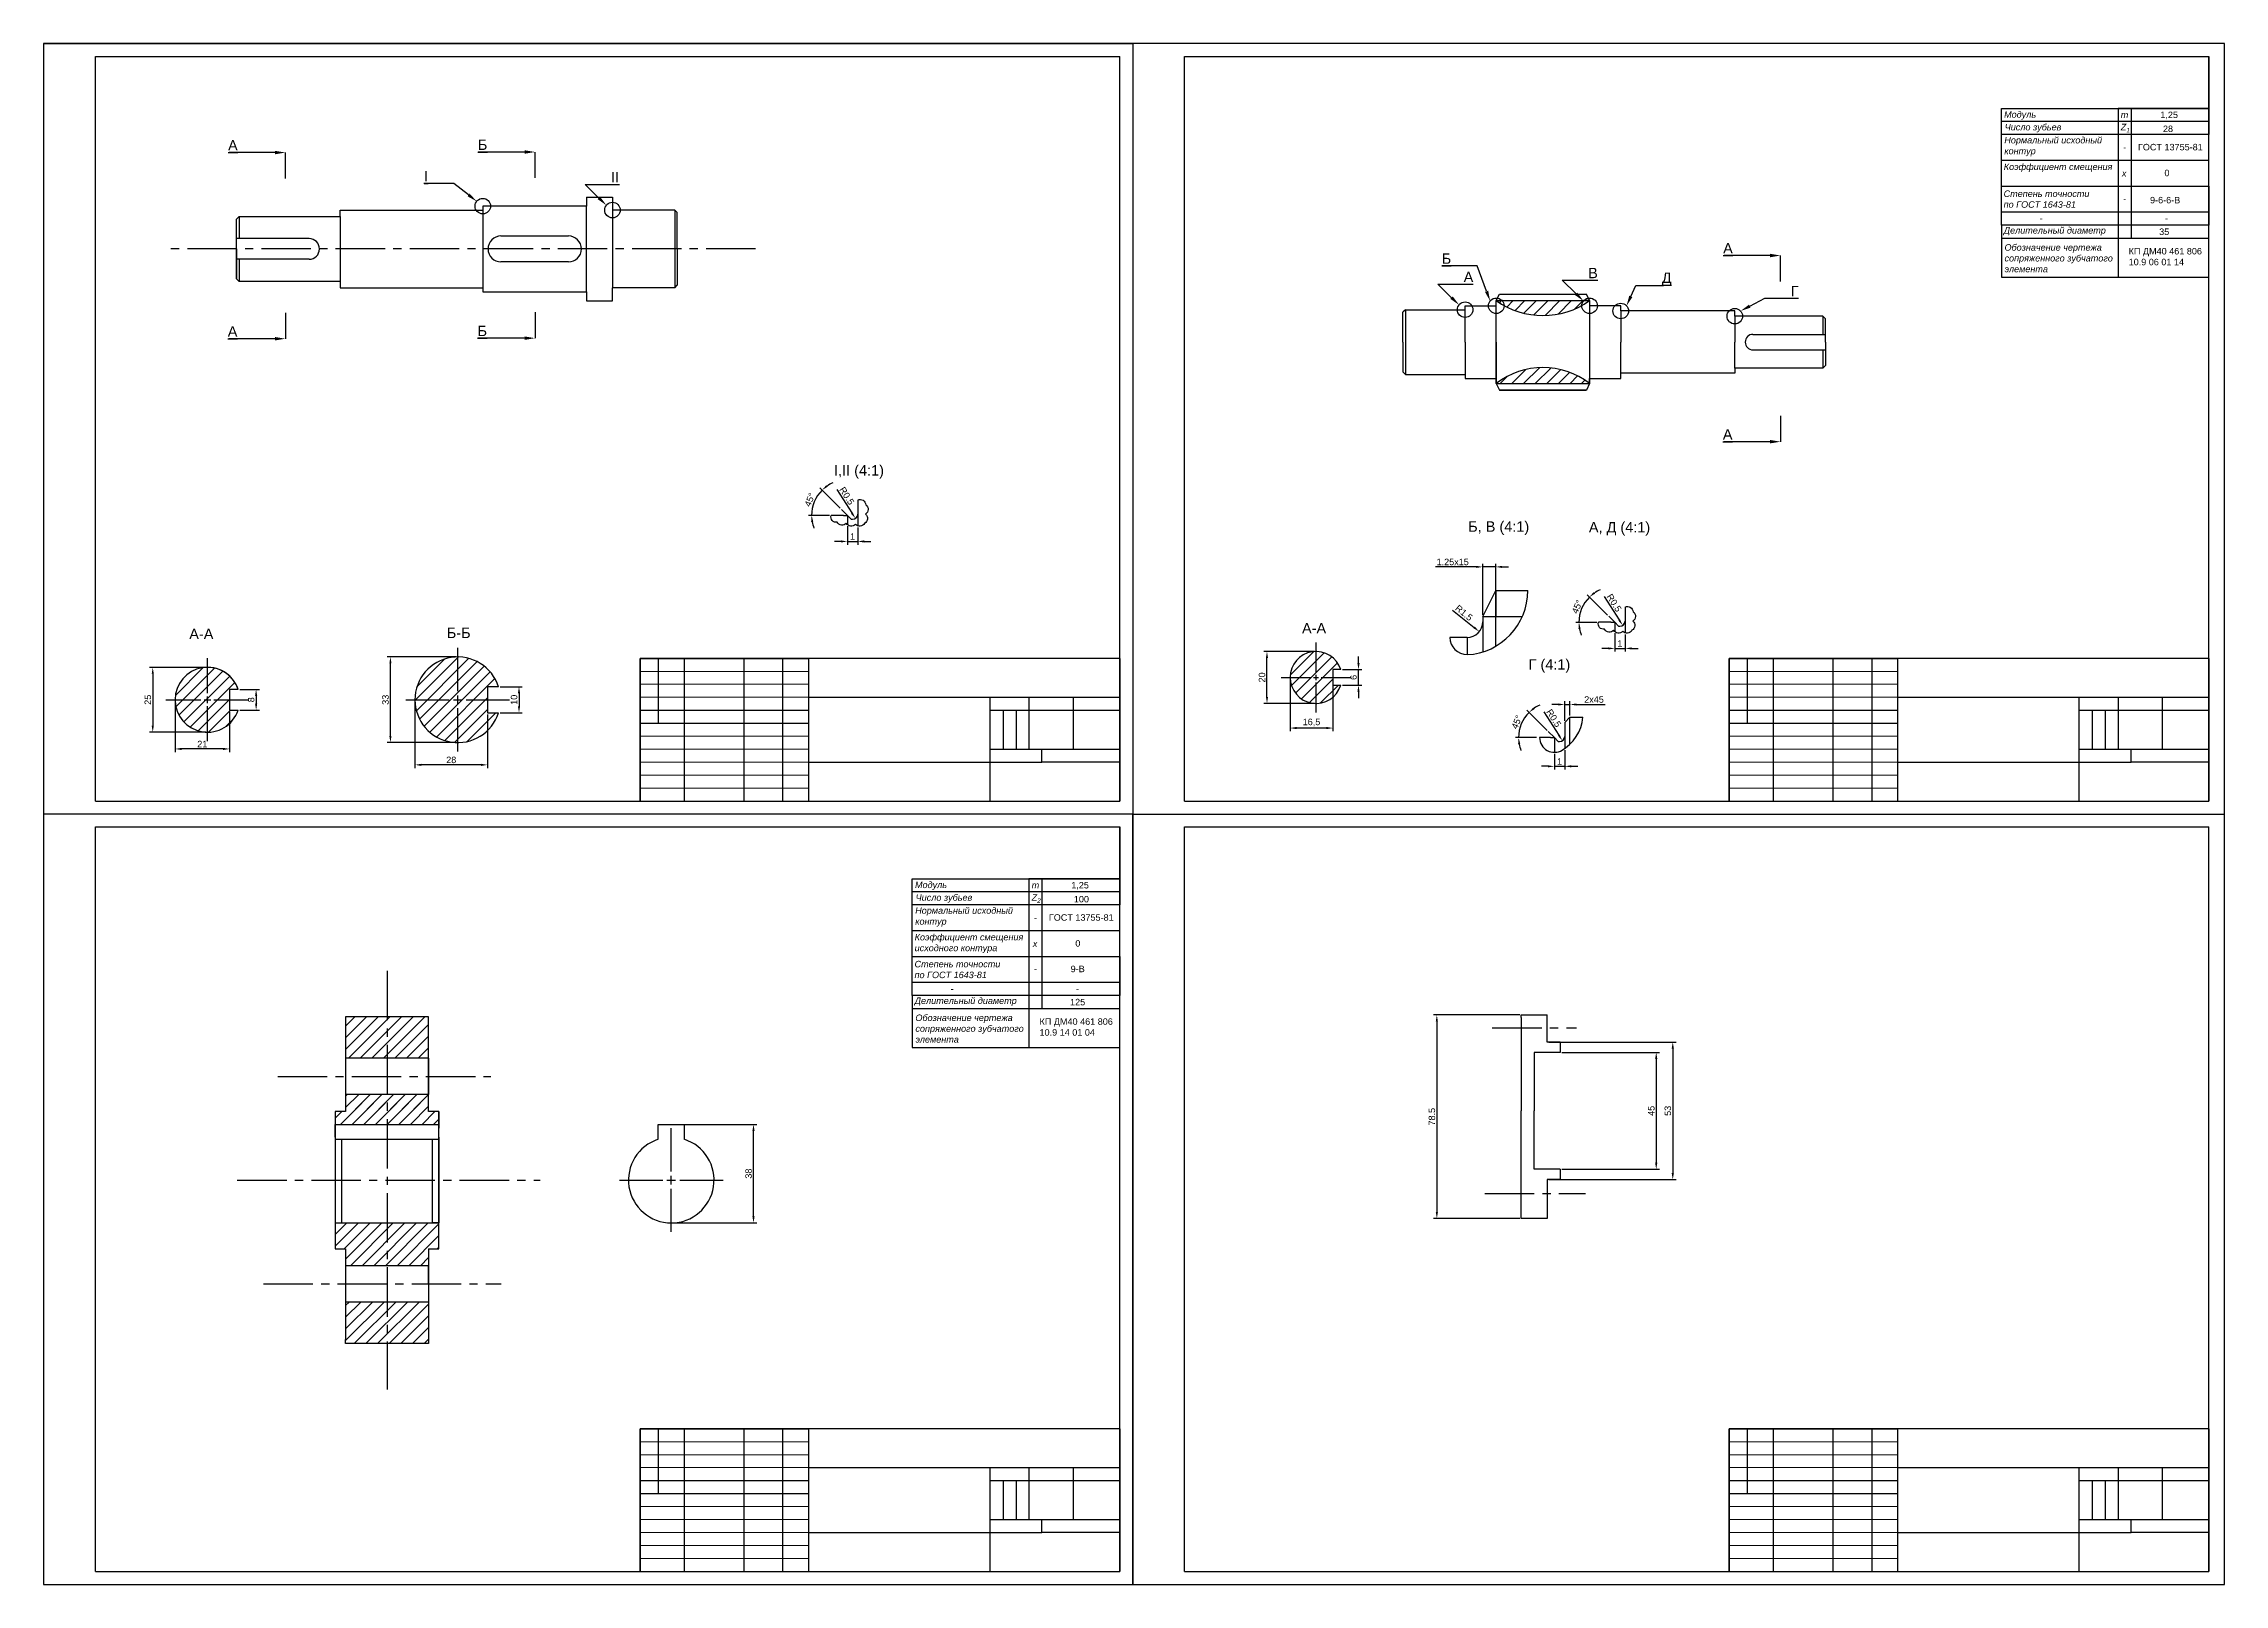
# Model space of a CAD drawing. Header units: millimetres. Extents: x 0 to 841, y 0 to 594.
import ezdxf
from ezdxf import colors
from ezdxf.entities.mleader import LeaderData, LeaderLine
from ezdxf.math import Vec2, Vec3

# ---------------------------------------------------------------- set-up
doc = ezdxf.new("R2010")
doc.units = ezdxf.units.MM
doc.linetypes.add('CENTER2', pattern=[28.575, 19.05, -3.175, 3.175, -3.175])
doc.styles.get("Standard").update_dxf_attribs({"font": 'arial.ttf', "height": 2.5})
doc.styles.add('Аннотативный', font='arial.ttf')
doc.dimstyles.new('ISO-25', dxfattribs={"dimtxt": 2.5, "dimasz": 2.5, "dimexe": 1.25, "dimexo": 0.625, "dimtad": 1, "dimtxsty": 'Standard', "dimcen": 2.5, "dimadec": 0, "dimazin": 0, "dimtfac": 1, "dimtmove": 0, "dimatfit": 3, "dimfxl": 1, "dimarcsym": 0})

msp = doc.modelspace()

# ---------------------------------------------------------------- texts
at = {"char_height": 2.5, "width": 12.36241, "attachment_point": 1}
for insert in [(756.061, 567.939), (336.061, 270.939)]:
    msp.add_mtext('{\\fArial|b0|i1|c204|p34;Модуль}', dxfattribs=dict(at, insert=insert))
at = {"char_height": 2.5, "attachment_point": 1}
for s, width, insert in [('{\\fArial|b0|i1|c204|p34;m}', 20.75308, (801.044, 567.797)), ('1,25', 38.36514, (816.301, 567.797)), ('{\\fArial|b0|i1|c204|p34;Нормальный исходный \\Pконтур}', 44.84111, (756.13, 558.03)), ('{\\fArial|b0|i1|c204|p34;Число зубьев}', 41.21654, (756.275, 563.047)), ('\\A1;{\\fArial|b0|i1|c204|p34;Z\\H0.7x;\\S^ 1;}', 3.25318, (801.044, 563.089)), ('ГОСТ 13755-81', 40.27218, (807.663, 555.354)), ('28', 30.28827, (817.31, 562.416)), ('{\\fArial|b0|i1|c204|p34;Коэффициент смещения}', 44.94466, (755.915, 547.772)), ('-', 38.85539, (801.942, 555.276)), ('{\\fArial|b0|i1|c204|p34;x}', 23.66973, (801.493, 545.265)), ('0', 28.38123, (817.871, 545.377)), ('{\\fArial|b0|i1|c204|p34;Степень точности \\Pпо ГОСТ 1643-81}', 53.35367, (755.87, 537.39)), ('-', 38.85539, (801.942, 535.546)), ('9-6-6-В', 25.57676, (812.334, 534.917)), ('{\\fArial|b0|i1|c204|p34;Делительный диаметр}', 43.78406, (755.907, 523.272)), ('-', 38.85539, (769.788, 527.886)), ('35', 32.75621, (815.852, 522.733)), ('-', 38.85539, (818.096, 527.924)), ('{\\fArial|b0|i1|c204|p34;Обозначение чертежа\\Pсопряженного зубчатого \\Pэлемента}', 62.95747, (756.21, 516.686)), ('КП ДМ40 461 806 \\P10.9 06 01 14', 55.07978, (804.073, 515.223)), ('{\\fArial|b0|i1|c204|p34;m}', 20.75308, (381.044, 270.797)), ('1,25', 38.36514, (396.301, 270.797)), ('{\\fArial|b0|i1|c204|p34;Нормальный исходный \\Pконтур}', 44.84111, (336.13, 261.03)), ('{\\fArial|b0|i1|c204|p34;Число зубьев}', 41.21654, (336.275, 266.047)), ('\\A1;{\\fArial|b0|i1|c204|p34;Z\\H0.7x;\\S^ 2;}', 3.25318, (381.044, 266.089)), ('100', 30.28827, (397.31, 265.416)), ('-', 38.85539, (381.942, 258.276)), ('ГОСТ 13755-81', 40.27218, (387.663, 258.354)), ('{\\fArial|b0|i1|c204|p34;Коэффициент смещения\\Pисходного контура}', 44.94466, (335.915, 250.772)), ('{\\fArial|b0|i1|c204|p34;x}', 23.66973, (381.493, 248.265)), ('0', 28.38123, (397.871, 248.377)), ('{\\fArial|b0|i1|c204|p34;Степень точности \\Pпо ГОСТ 1643-81}', 53.35367, (335.87, 240.39)), ('-', 38.85539, (381.942, 238.546)), ('9-В', 25.57676, (396.076, 238.512)), ('-', 38.85539, (349.788, 230.886)), ('-', 38.85539, (398.096, 230.924)), ('{\\fArial|b0|i1|c204|p34;Делительный диаметр}', 43.78406, (335.907, 226.272)), ('{\\fArial|b0|i1|c204|p34;Обозначение чертежа\\Pсопряженного зубчатого \\Pэлемента}', 62.95747, (336.21, 219.686)), ('125', 32.75621, (395.852, 225.733)), ('КП ДМ40 461 806 \\P10.9 14 01 04', 55.07978, (384.073, 218.223))]:
    msp.add_mtext_dynamic_manual_height_columns(s, width=width, gutter_width=12.5, heights=[0], dxfattribs=dict(at, insert=insert))
at = {"char_height": 4, "attachment_point": 1, "style": 'Аннотативный'}
for s, insert, width in [('I,II (4:1)', (304.833, 431.494), 51.72616), ('Б, В (4:1)', (549.38, 409.825), 51.72616), ('А, Д (4:1)', (595.917, 409.559), 51.72616), ('A-A', (485.292, 370.618), 28.83218), ('A-A', (56.172, 368.425), 28.83218), ('Б-Б', (155.484, 368.834), 28.83218), ('Г (4:1)', (572.68, 356.665), 51.72616)]:
    msp.add_mtext(s, dxfattribs=dict(at, insert=insert, width=width))

# ---------------------------------------------------------------- blocks, each defined once
blk = doc.blocks.new('*U2')
at = {"color": 0, "linetype": 'CENTER2', "transparency": 16777216}
for p, q in [((0, 2.5), (0, 16)), ((-16, 0), (-2.5, 0)), ((2.5, 0), (16, 0)), ((0, -16), (0, -2.5))]:
    blk.add_line(p, q, dxfattribs=at)
at = {"color": 0, "linetype": 'Continuous', "transparency": 16777216}
for p, q in [((-1.25, 0), (1.25, 0)), ((0, -1.25), (0, 1.25))]:
    blk.add_line(p, q, dxfattribs=at)
blk = doc.blocks.new('*D3')
at = {"color": 0, "lineweight": -2, "transparency": 16777216}
for p, q in [((75.66, 345.04), (83.2, 345.04)), ((75.66, 337.04), (83.2, 337.04)), ((81.95, 342.54), (81.95, 339.54))]:
    blk.add_line(p, q, dxfattribs=at)
at = {"color": 0, "transparency": 16777216}
for points in [[(81.54, 342.54), (82.37, 342.54), (81.95, 345.04)], [(81.54, 339.54), (82.37, 339.54), (81.95, 337.04)]]:
    blk.add_solid(points, dxfattribs=at)
at = {"layer": 'Defpoints', "color": 0, "transparency": 16777216}
for p in [(75.04, 345.04), (75.04, 337.04), (81.95, 337.04)]:
    blk.add_point(p, dxfattribs=at)
at = {"color": 0, "transparency": 16777216, "insert": (80.05, 341.04), "char_height": 2.5, "attachment_point": 5, "rotation": 90}
blk.add_mtext('8', dxfattribs=at)
blk = doc.blocks.new('*D4')
at = {"color": 0, "lineweight": -2, "transparency": 16777216}
for p, q in [((50.69, 340.41), (50.69, 320.83)), ((71.69, 336.41), (71.69, 320.83)), ((69.19, 322.08), (53.19, 322.08))]:
    blk.add_line(p, q, dxfattribs=at)
at = {"color": 0, "transparency": 16777216}
for points in [[(53.19, 322.5), (53.19, 321.66), (50.69, 322.08)], [(69.19, 322.5), (69.19, 321.66), (71.69, 322.08)]]:
    blk.add_solid(points, dxfattribs=at)
at = {"layer": 'Defpoints', "color": 0, "transparency": 16777216}
for p in [(50.69, 341.04), (71.69, 337.04), (50.69, 322.08)]:
    blk.add_point(p, dxfattribs=at)
at = {"color": 0, "transparency": 16777216, "insert": (61.19, 323.96), "char_height": 2.5, "attachment_point": 5}
blk.add_mtext('21', dxfattribs=at)
blk = doc.blocks.new('*D5')
at = {"color": 0, "lineweight": -2, "transparency": 16777216}
for p, q in [((62.57, 353.54), (40.84, 353.54)), ((42.09, 351.04), (42.09, 331.04)), ((62.57, 328.54), (40.84, 328.54))]:
    blk.add_line(p, q, dxfattribs=at)
at = {"color": 0, "transparency": 16777216}
for points in [[(41.67, 351.04), (42.5, 351.04), (42.09, 353.54)], [(41.67, 331.04), (42.5, 331.04), (42.09, 328.54)]]:
    blk.add_solid(points, dxfattribs=at)
at = {"layer": 'Defpoints', "color": 0, "transparency": 16777216}
for p in [(63.19, 353.54), (42.09, 328.54), (63.19, 328.54)]:
    blk.add_point(p, dxfattribs=at)
at = {"color": 0, "transparency": 16777216, "insert": (40.18, 341.04), "char_height": 2.5, "attachment_point": 5, "rotation": 90}
blk.add_mtext('25', dxfattribs=at)
blk = doc.blocks.new('*U6')
at = {"color": 0, "linetype": 'CENTER2', "transparency": 16777216}
for p, q in [((0, 3.3), (0, 20)), ((-20, 0), (-3.3, 0)), ((3.3, 0), (20, 0)), ((0, -20), (0, -3.3))]:
    blk.add_line(p, q, dxfattribs=at)
at = {"color": 0, "linetype": 'Continuous', "transparency": 16777216}
for p, q in [((-1.65, 0), (1.65, 0)), ((0, -1.65), (0, 1.65))]:
    blk.add_line(p, q, dxfattribs=at)
blk = doc.blocks.new('*D7')
at = {"color": 0, "lineweight": -2, "transparency": 16777216}
for p, q in [((176.05, 346.04), (184.58, 346.04)), ((183.33, 343.54), (183.33, 338.54)), ((176.05, 336.04), (184.58, 336.04))]:
    blk.add_line(p, q, dxfattribs=at)
at = {"color": 0, "transparency": 16777216}
for points in [[(182.91, 343.54), (183.75, 343.54), (183.33, 346.04)], [(182.91, 338.54), (183.75, 338.54), (183.33, 336.04)]]:
    blk.add_solid(points, dxfattribs=at)
at = {"layer": 'Defpoints', "color": 0, "transparency": 16777216}
for p in [(175.43, 346.04), (175.43, 336.04), (183.33, 336.04)]:
    blk.add_point(p, dxfattribs=at)
at = {"color": 0, "transparency": 16777216, "insert": (181.43, 341.04), "char_height": 2.5, "attachment_point": 5, "rotation": 90}
blk.add_mtext('10', dxfattribs=at)
blk = doc.blocks.new('*D8')
at = {"color": 0, "lineweight": -2, "transparency": 16777216}
for p, q in [((143.2, 340.41), (143.2, 314.7)), ((171.2, 335.41), (171.2, 314.7)), ((168.7, 315.95), (145.7, 315.95))]:
    blk.add_line(p, q, dxfattribs=at)
at = {"color": 0, "transparency": 16777216}
for points in [[(145.7, 316.36), (145.7, 315.53), (143.2, 315.95)], [(168.7, 316.36), (168.7, 315.53), (171.2, 315.95)]]:
    blk.add_solid(points, dxfattribs=at)
at = {"layer": 'Defpoints', "color": 0, "transparency": 16777216}
for p in [(143.2, 341.04), (171.2, 336.04), (143.2, 315.95)]:
    blk.add_point(p, dxfattribs=at)
at = {"color": 0, "transparency": 16777216, "insert": (157.2, 317.85), "char_height": 2.5, "attachment_point": 5}
blk.add_mtext('28', dxfattribs=at)
blk = doc.blocks.new('*D9')
at = {"color": 0, "lineweight": -2, "transparency": 16777216}
for p, q in [((159.08, 357.54), (132.49, 357.54)), ((133.74, 327.04), (133.74, 355.04)), ((159.08, 324.54), (132.49, 324.54))]:
    blk.add_line(p, q, dxfattribs=at)
at = {"color": 0, "transparency": 16777216}
for points in [[(133.33, 355.04), (134.16, 355.04), (133.74, 357.54)], [(133.33, 327.04), (134.16, 327.04), (133.74, 324.54)]]:
    blk.add_solid(points, dxfattribs=at)
at = {"layer": 'Defpoints', "color": 0, "transparency": 16777216}
for p in [(133.74, 357.54), (159.7, 357.54), (159.7, 324.54)]:
    blk.add_point(p, dxfattribs=at)
at = {"color": 0, "transparency": 16777216, "insert": (131.84, 341.04), "char_height": 2.5, "attachment_point": 5, "rotation": 90}
blk.add_mtext('33', dxfattribs=at)
blk = doc.blocks.new('*U10')
at = {"color": 0, "linetype": 'CENTER2', "transparency": 16777216}
for p, q in [((0, 2), (0, 13.5)), ((-13.5, 0), (-2, 0)), ((2, 0), (13.5, 0)), ((0, -13.5), (0, -2))]:
    blk.add_line(p, q, dxfattribs=at)
at = {"color": 0, "linetype": 'Continuous', "transparency": 16777216}
for p, q in [((-1, 0), (1, 0)), ((0, -1), (0, 1))]:
    blk.add_line(p, q, dxfattribs=at)
blk = doc.blocks.new('*D11')
at = {"color": 0, "lineweight": -2, "transparency": 16777216}
for p, q in [((507.07, 355.16), (507.07, 357.66)), ((500.87, 352.66), (508.32, 352.66)), ((500.87, 346.66), (508.32, 346.66)), ((507.07, 346.66), (507.07, 352.66)), ((507.07, 344.16), (507.07, 341.66))]:
    blk.add_line(p, q, dxfattribs=at)
at = {"color": 0, "transparency": 16777216}
for points in [[(506.65, 355.16), (507.49, 355.16), (507.07, 352.66)], [(506.65, 344.16), (507.49, 344.16), (507.07, 346.66)]]:
    blk.add_solid(points, dxfattribs=at)
at = {"layer": 'Defpoints', "color": 0, "transparency": 16777216}
for p in [(500.24, 352.66), (500.24, 346.66), (507.07, 352.66)]:
    blk.add_point(p, dxfattribs=at)
at = {"color": 0, "transparency": 16777216, "insert": (505.17, 349.66), "char_height": 2.5, "attachment_point": 5, "rotation": 90}
blk.add_mtext('6', dxfattribs=at)
blk = doc.blocks.new('*D12')
at = {"color": 0, "lineweight": -2, "transparency": 16777216}
for p, q in [((480.7, 349.03), (480.7, 328.88)), ((497.2, 349.03), (497.2, 328.88)), ((494.7, 330.13), (483.2, 330.13))]:
    blk.add_line(p, q, dxfattribs=at)
at = {"color": 0, "transparency": 16777216}
for points in [[(483.2, 330.55), (483.2, 329.72), (480.7, 330.13)], [(494.7, 330.55), (494.7, 329.72), (497.2, 330.13)]]:
    blk.add_solid(points, dxfattribs=at)
at = {"layer": 'Defpoints', "color": 0, "transparency": 16777216}
for p in [(480.7, 349.66), (497.2, 349.66), (480.7, 330.13)]:
    blk.add_point(p, dxfattribs=at)
at = {"color": 0, "transparency": 16777216, "insert": (488.95, 332.26), "char_height": 2.5, "attachment_point": 5}
blk.add_mtext('16,5', dxfattribs=at)
blk = doc.blocks.new('*D13')
at = {"color": 0, "lineweight": -2, "transparency": 16777216}
for p, q in [((490.08, 359.66), (470.53, 359.66)), ((471.78, 342.16), (471.78, 357.16)), ((490.08, 339.66), (470.53, 339.66))]:
    blk.add_line(p, q, dxfattribs=at)
at = {"color": 0, "transparency": 16777216}
for points in [[(471.37, 357.16), (472.2, 357.16), (471.78, 359.66)], [(471.37, 342.16), (472.2, 342.16), (471.78, 339.66)]]:
    blk.add_solid(points, dxfattribs=at)
at = {"layer": 'Defpoints', "color": 0, "transparency": 16777216}
for p in [(471.78, 359.66), (490.7, 359.66), (490.7, 339.66)]:
    blk.add_point(p, dxfattribs=at)
at = {"color": 0, "transparency": 16777216, "insert": (469.88, 349.66), "char_height": 2.5, "attachment_point": 5, "rotation": 90}
blk.add_mtext('20', dxfattribs=at)
blk = doc.blocks.new('*U15')
at = {"color": 0, "linetype": 'CENTER2', "transparency": 16777216}
for p, q in [((0, 3.3), (0, 20)), ((-20, 0), (-3.3, 0)), ((3.3, 0), (20, 0)), ((0, -20), (0, -3.3))]:
    blk.add_line(p, q, dxfattribs=at)
at = {"color": 0, "linetype": 'Continuous', "transparency": 16777216}
for p, q in [((-1.65, 0), (1.65, 0)), ((0, -1.65), (0, 1.65))]:
    blk.add_line(p, q, dxfattribs=at)
blk = doc.blocks.new('*D16')
at = {"color": 0, "lineweight": -2, "transparency": 16777216}
for p, q in [((242.68, 177.35), (275.02, 177.35)), ((273.77, 141.85), (273.77, 174.85)), ((242.68, 139.35), (275.02, 139.35))]:
    blk.add_line(p, q, dxfattribs=at)
at = {"color": 0, "transparency": 16777216}
for points in [[(273.35, 174.85), (274.18, 174.85), (273.77, 177.35)], [(273.35, 141.85), (274.18, 141.85), (273.77, 139.35)]]:
    blk.add_solid(points, dxfattribs=at)
at = {"layer": 'Defpoints', "color": 0, "transparency": 16777216}
for p in [(242.05, 177.35), (273.77, 177.35), (242.05, 139.35)]:
    blk.add_point(p, dxfattribs=at)
at = {"color": 0, "transparency": 16777216, "insert": (271.86, 158.35), "char_height": 2.5, "attachment_point": 5, "rotation": 90}
blk.add_mtext('38', dxfattribs=at)
blk = doc.blocks.new('*D18')
at = {"color": 0, "lineweight": -2, "transparency": 16777216}
for p, q in [((580.48, 209.06), (629.53, 209.06)), ((628.28, 206.56), (628.28, 158.56)), ((580.48, 156.06), (629.53, 156.06))]:
    blk.add_line(p, q, dxfattribs=at)
at = {"color": 0, "transparency": 16777216}
for points in [[(627.86, 206.56), (628.69, 206.56), (628.28, 209.06)], [(627.86, 158.56), (628.69, 158.56), (628.28, 156.06)]]:
    blk.add_solid(points, dxfattribs=at)
at = {"layer": 'Defpoints', "color": 0, "transparency": 16777216}
for p in [(579.86, 209.06), (579.86, 156.06), (628.28, 156.06)]:
    blk.add_point(p, dxfattribs=at)
at = {"color": 0, "transparency": 16777216, "insert": (626.37, 182.56), "char_height": 2.5, "attachment_point": 5, "rotation": 90}
blk.add_mtext('53', dxfattribs=at)
blk = doc.blocks.new('*D19')
at = {"color": 0, "lineweight": -2, "transparency": 16777216}
for p, q in [((585.48, 205.06), (623.14, 205.06)), ((621.89, 202.56), (621.89, 162.56)), ((585.48, 160.06), (623.14, 160.06))]:
    blk.add_line(p, q, dxfattribs=at)
at = {"color": 0, "transparency": 16777216}
for points in [[(621.47, 202.56), (622.31, 202.56), (621.89, 205.06)], [(621.47, 162.56), (622.31, 162.56), (621.89, 160.06)]]:
    blk.add_solid(points, dxfattribs=at)
at = {"layer": 'Defpoints', "color": 0, "transparency": 16777216}
for p in [(584.86, 205.06), (584.86, 160.06), (621.89, 160.06)]:
    blk.add_point(p, dxfattribs=at)
at = {"color": 0, "transparency": 16777216, "insert": (620, 182.56), "char_height": 2.5, "attachment_point": 5, "rotation": 90}
blk.add_mtext('45', dxfattribs=at)
blk = doc.blocks.new('*D20')
at = {"color": 0, "lineweight": -2, "transparency": 16777216}
blk.add_line((305.94, 422.09), (311.7, 413.06), dxfattribs=at)
at = {"color": 0, "transparency": 16777216}
blk.add_solid([(312.05, 413.28), (311.34, 412.83), (313.04, 410.95)], dxfattribs=at)
at = {"layer": 'Defpoints', "color": 0, "transparency": 16777216}
for p in [(311.96, 412.63), (313.04, 410.95)]:
    blk.add_point(p, dxfattribs=at)
at = {"color": 0, "transparency": 16777216, "insert": (309.75, 419.65), "char_height": 2.5, "attachment_point": 5, "rotation": 302.48916}
blk.add_mtext('R0.5', dxfattribs=at)
blk = doc.blocks.new('*D23')
at = {"color": 0, "lineweight": -2, "transparency": 16777216}
for p, q in [((309.96, 407.92), (309.96, 400.83)), ((313.96, 407.43), (313.96, 400.83)), ((307.46, 402.08), (304.96, 402.08)), ((309.96, 402.08), (313.96, 402.08)), ((316.46, 402.08), (318.96, 402.08))]:
    blk.add_line(p, q, dxfattribs=at)
at = {"color": 0, "transparency": 16777216}
for points in [[(307.46, 402.49), (307.46, 401.66), (309.96, 402.08)], [(316.46, 402.49), (316.46, 401.66), (313.96, 402.08)]]:
    blk.add_solid(points, dxfattribs=at)
at = {"layer": 'Defpoints', "color": 0, "transparency": 16777216}
for p in [(309.96, 408.54), (313.96, 408.06), (313.96, 402.08)]:
    blk.add_point(p, dxfattribs=at)
at = {"color": 0, "transparency": 16777216, "insert": (311.96, 403.96), "char_height": 2.5, "attachment_point": 5}
blk.add_mtext('1', dxfattribs=at)
blk = doc.blocks.new('*D24')
at = {"color": 0, "lineweight": -2, "transparency": 16777216}
for p, q in [((307.2, 414.9), (299.33, 422.77)), ((303.13, 412.13), (294.92, 412.13))]:
    blk.add_line(p, q, dxfattribs=at)
for start, end in [(135, 180), (114.19758, 124.59879), (190.40121, 200.80242)]:
    blk.add_arc((309.96, 412.13), 13.79, start, end, dxfattribs=at)
at = {"color": 0, "transparency": 16777216}
for points in [[(302.4, 423.16), (301.87, 423.81), (300.21, 421.88)], [(295.99, 409.61), (296.82, 409.68), (296.17, 412.13)]]:
    blk.add_solid(points, dxfattribs=at)
at = {"layer": 'Defpoints', "color": 0, "transparency": 16777216}
for p in [(298.02, 419.03), (303.75, 412.13), (307.64, 414.46), (308.46, 412.13), (309.96, 412.13)]:
    blk.add_point(p, dxfattribs=at)
at = {"color": 0, "transparency": 16777216, "insert": (295.47, 418.14), "char_height": 2.5, "attachment_point": 5, "rotation": 67.5}
blk.add_mtext('45°', dxfattribs=at)
blk = doc.blocks.new('*D28')
at = {"color": 0, "lineweight": -2, "transparency": 16777216}
blk.add_line((601.85, 380.85), (607.61, 371.82), dxfattribs=at)
at = {"color": 0, "transparency": 16777216}
blk.add_solid([(607.96, 372.04), (607.26, 371.59), (608.95, 369.71)], dxfattribs=at)
at = {"layer": 'Defpoints', "color": 0, "transparency": 16777216}
for p in [(607.88, 371.39), (608.95, 369.71)]:
    blk.add_point(p, dxfattribs=at)
at = {"color": 0, "transparency": 16777216, "insert": (605.66, 378.41), "char_height": 2.5, "attachment_point": 5, "rotation": 302.48916}
blk.add_mtext('R0.5', dxfattribs=at)
blk = doc.blocks.new('*D29')
at = {"color": 0, "lineweight": -2, "transparency": 16777216}
for p, q in [((605.88, 366.68), (605.88, 359.59)), ((609.88, 366.2), (609.88, 359.59)), ((603.38, 360.84), (600.88, 360.84)), ((605.88, 360.84), (609.88, 360.84)), ((612.38, 360.84), (614.88, 360.84))]:
    blk.add_line(p, q, dxfattribs=at)
at = {"color": 0, "transparency": 16777216}
for points in [[(603.38, 361.25), (603.38, 360.42), (605.88, 360.84)], [(612.38, 361.25), (612.38, 360.42), (609.88, 360.84)]]:
    blk.add_solid(points, dxfattribs=at)
at = {"layer": 'Defpoints', "color": 0, "transparency": 16777216}
for p in [(605.88, 367.3), (609.88, 366.82), (609.88, 360.84)]:
    blk.add_point(p, dxfattribs=at)
at = {"color": 0, "transparency": 16777216, "insert": (607.88, 362.72), "char_height": 2.5, "attachment_point": 5}
blk.add_mtext('1', dxfattribs=at)
blk = doc.blocks.new('*D30')
at = {"color": 0, "lineweight": -2, "transparency": 16777216}
for p, q in [((603.11, 373.66), (595.24, 381.53)), ((599.04, 370.89), (590.84, 370.89))]:
    blk.add_line(p, q, dxfattribs=at)
for start, end in [(135, 180), (114.19758, 124.59879), (190.40121, 200.80242)]:
    blk.add_arc((605.88, 370.89), 13.79, start, end, dxfattribs=at)
at = {"color": 0, "transparency": 16777216}
for points in [[(598.31, 381.93), (597.78, 382.57), (596.13, 380.65)], [(591.9, 368.37), (592.73, 368.44), (592.09, 370.89)]]:
    blk.add_solid(points, dxfattribs=at)
at = {"layer": 'Defpoints', "color": 0, "transparency": 16777216}
for p in [(593.94, 377.79), (599.67, 370.89), (603.55, 373.22), (604.38, 370.89), (605.88, 370.89)]:
    blk.add_point(p, dxfattribs=at)
at = {"color": 0, "transparency": 16777216, "insert": (591.39, 376.9), "char_height": 2.5, "attachment_point": 5, "rotation": 67.5}
blk.add_mtext('45°', dxfattribs=at)
blk = doc.blocks.new('*D38')
at = {"color": 0, "lineweight": -2, "transparency": 16777216}
for p, q in [((552.48, 392.26), (536.82, 392.26)), ((554.98, 373.73), (554.98, 393.51)), ((559.98, 392.26), (554.98, 392.26)), ((559.98, 373.73), (559.98, 393.51)), ((562.48, 392.26), (564.98, 392.26))]:
    blk.add_line(p, q, dxfattribs=at)
at = {"color": 0, "transparency": 16777216}
for points in [[(552.48, 392.68), (552.48, 391.85), (554.98, 392.26)], [(562.48, 392.68), (562.48, 391.85), (559.98, 392.26)]]:
    blk.add_solid(points, dxfattribs=at)
at = {"layer": 'Defpoints', "color": 0, "transparency": 16777216}
for p in [(554.98, 392.26), (554.98, 373.11), (559.98, 373.11)]:
    blk.add_point(p, dxfattribs=at)
at = {"color": 0, "transparency": 16777216, "insert": (543.4, 394.16), "char_height": 2.5, "attachment_point": 5}
blk.add_mtext('1.25x15', dxfattribs=at)
blk = doc.blocks.new('*D39')
at = {"color": 0, "lineweight": -2, "transparency": 16777216}
blk.add_line((543.38, 375.64), (551.7, 368.9), dxfattribs=at)
at = {"color": 0, "transparency": 16777216}
blk.add_solid([(551.96, 369.23), (551.44, 368.58), (553.65, 367.33)], dxfattribs=at)
at = {"layer": 'Defpoints', "color": 0, "transparency": 16777216}
for p in [(548.98, 371.11), (553.65, 367.33)]:
    blk.add_point(p, dxfattribs=at)
at = {"color": 0, "transparency": 16777216, "insert": (547.76, 374.54), "char_height": 2.5, "attachment_point": 5, "rotation": 321.01294}
blk.add_mtext('R1.5', dxfattribs=at)
blk = doc.blocks.new('*D43')
at = {"color": 0, "lineweight": -2, "transparency": 16777216}
blk.add_line((578.58, 336.4), (584.34, 327.36), dxfattribs=at)
at = {"color": 0, "transparency": 16777216}
blk.add_solid([(584.69, 327.58), (583.99, 327.14), (585.68, 325.25)], dxfattribs=at)
at = {"layer": 'Defpoints', "color": 0, "transparency": 16777216}
for p in [(584.61, 326.94), (585.68, 325.25)]:
    blk.add_point(p, dxfattribs=at)
at = {"color": 0, "transparency": 16777216, "insert": (582.39, 333.95), "char_height": 2.5, "attachment_point": 5, "rotation": 302.48916}
blk.add_mtext('R0.5', dxfattribs=at)
blk = doc.blocks.new('*D45')
at = {"color": 0, "lineweight": -2, "transparency": 16777216}
for p, q in [((579.84, 329.2), (571.97, 337.07)), ((575.77, 326.44), (567.57, 326.44))]:
    blk.add_line(p, q, dxfattribs=at)
for start, end in [(114.19758, 124.59879), (135, 180), (190.40121, 200.80242)]:
    blk.add_arc((582.61, 326.44), 13.79, start, end, dxfattribs=at)
at = {"color": 0, "transparency": 16777216}
for points in [[(575.04, 337.47), (574.51, 338.11), (572.86, 336.19)], [(568.63, 323.91), (569.46, 323.99), (568.82, 326.44)]]:
    blk.add_solid(points, dxfattribs=at)
at = {"layer": 'Defpoints', "color": 0, "transparency": 16777216}
for p in [(570.66, 333.33), (580.28, 328.76), (576.4, 326.44), (581.11, 326.44), (582.61, 326.44)]:
    blk.add_point(p, dxfattribs=at)
at = {"color": 0, "transparency": 16777216, "insert": (568.11, 332.44), "char_height": 2.5, "attachment_point": 5, "rotation": 67.5}
blk.add_mtext('45°', dxfattribs=at)
blk = doc.blocks.new('*D46')
at = {"color": 0, "lineweight": -2, "transparency": 16777216}
for p, q in [((582.61, 320.15), (582.61, 314.13)), ((586.61, 321.65), (586.61, 314.13)), ((580.11, 315.38), (577.61, 315.38)), ((582.61, 315.38), (586.61, 315.38)), ((589.11, 315.38), (591.61, 315.38))]:
    blk.add_line(p, q, dxfattribs=at)
at = {"color": 0, "transparency": 16777216}
for points in [[(580.11, 315.8), (580.11, 314.97), (582.61, 315.38)], [(589.11, 315.8), (589.11, 314.97), (586.61, 315.38)]]:
    blk.add_solid(points, dxfattribs=at)
at = {"layer": 'Defpoints', "color": 0, "transparency": 16777216}
for p in [(582.61, 320.77), (586.61, 322.27), (586.61, 315.38)]:
    blk.add_point(p, dxfattribs=at)
at = {"color": 0, "transparency": 16777216, "insert": (584.61, 317.26), "char_height": 2.5, "attachment_point": 5}
blk.add_mtext('1', dxfattribs=at)
blk = doc.blocks.new('*D47')
at = {"color": 0, "lineweight": -2, "transparency": 16777216}
for p, q in [((584.11, 339.22), (581.61, 339.22)), ((586.61, 332.96), (586.61, 340.47)), ((586.61, 339.22), (588.61, 339.22)), ((588.61, 334.96), (588.61, 340.47)), ((591.11, 339.22), (602.19, 339.22))]:
    blk.add_line(p, q, dxfattribs=at)
at = {"color": 0, "transparency": 16777216}
for points in [[(584.11, 339.63), (584.11, 338.8), (586.61, 339.22)], [(591.11, 339.63), (591.11, 338.8), (588.61, 339.22)]]:
    blk.add_solid(points, dxfattribs=at)
at = {"layer": 'Defpoints', "color": 0, "transparency": 16777216}
for p in [(588.61, 339.22), (586.61, 332.33), (588.61, 334.33)]:
    blk.add_point(p, dxfattribs=at)
at = {"color": 0, "transparency": 16777216, "insert": (597.9, 341.12), "char_height": 2.5, "attachment_point": 5}
blk.add_mtext('2x45', dxfattribs=at)
blk = doc.blocks.new('*D48')
at = {"color": 0, "lineweight": -2, "transparency": 16777216}
for p, q in [((569.23, 219.52), (536.04, 219.52)), ((537.29, 217.02), (537.29, 143.56)), ((569.23, 141.06), (536.04, 141.06))]:
    blk.add_line(p, q, dxfattribs=at)
at = {"color": 0, "transparency": 16777216}
for points in [[(536.88, 217.02), (537.71, 217.02), (537.29, 219.52)], [(536.88, 143.56), (537.71, 143.56), (537.29, 141.06)]]:
    blk.add_solid(points, dxfattribs=at)
at = {"layer": 'Defpoints', "color": 0, "transparency": 16777216}
for p in [(569.86, 219.52), (537.29, 141.06), (569.86, 141.06)]:
    blk.add_point(p, dxfattribs=at)
at = {"color": 0, "transparency": 16777216, "insert": (535.39, 180.29), "char_height": 2.5, "attachment_point": 5, "rotation": 90}
blk.add_mtext('78.5', dxfattribs=at)

# ---------------------------------------------------------------- dimensions: what is measured, and where the dimension line sits
for base, line1, line2, picture, middle in [((298.021, 419.029), ((308.464, 412.133), (303.754, 412.133)), ((309.964, 412.133), (307.641, 414.457)), '*D24', (295.471, 418.136)), ((593.935, 377.79), ((604.378, 370.894), (599.668, 370.894)), ((605.878, 370.894), (603.555, 373.218)), '*D30', (591.385, 376.897)), ((570.664, 333.333), ((581.107, 326.438), (576.396, 326.438)), ((582.607, 326.438), (580.284, 328.761)), '*D45', (568.114, 332.441))]:
    dim = msp.add_angular_dim_2l(base=base, line1=line1, line2=line2, dimstyle='ISO-25')
    dim.commit()
    dim.dimension.update_dxf_attribs({"geometry": picture, "text_midpoint": middle})
for center, mpoint, text, picture, middle in [((311.964, 412.633), (313.038, 410.946), 'R0.5', '*D20', (308.147, 418.628)), ((607.878, 371.394), (608.952, 369.707), 'R0.5', '*D28', (604.061, 377.389)), ((548.982, 371.105), (553.645, 367.33), 'R1.5', '*D39', (546.567, 373.059)), ((584.607, 326.938), (585.681, 325.251), 'R0.5', '*D43', (580.79, 332.932))]:
    dim = msp.add_radius_dim(center=center, mpoint=mpoint, text=text, dimstyle='ISO-25')
    dim.commit()
    dim.dimension.update_dxf_attribs({"geometry": picture, "text_midpoint": middle, "dimtype": 164})
for base, p1, p2, angle, text, picture, middle in [((313.964, 402.076), (309.964, 408.541), (313.964, 408.06), 0, '1', '*D23', (311.964, 403.956)), ((554.982, 392.263), (559.982, 373.105), (554.982, 373.105), 0, '1.25x15', '*D38', (543.402, 394.165)), ((588.607, 339.216), (586.607, 332.334), (588.607, 334.334), 0, '2x45', '*D47', (597.897, 341.117)), ((586.607, 315.385), (582.607, 320.773), (586.607, 322.273), 0, '1', '*D46', (584.607, 317.265)), ((537.294, 141.059), (569.857, 219.517), (569.857, 141.059), 90, '78.5', '*D48', (535.393, 180.288))]:
    dim = msp.add_linear_dim(base=base, p1=p1, p2=p2, angle=angle, text=text, dimstyle='ISO-25')
    dim.commit()
    dim.dimension.update_dxf_attribs({"geometry": picture, "text_midpoint": middle})
dim = msp.add_linear_dim(base=(609.878, 360.837), p1=(605.878, 367.302), p2=(609.878, 366.821), text='1', dimstyle='ISO-25')
dim.commit()
dim.dimension.update_dxf_attribs({"geometry": '*D29', "text_midpoint": (607.878, 362.717)})
for base, p1, p2, angle, picture, middle in [((42.085, 328.538), (63.193, 353.538), (63.193, 328.538), 90, '*D5', (40.184, 341.038)), ((133.743, 357.538), (159.704, 324.538), (159.704, 357.538), 90, '*D9', (131.841, 341.038)), ((471.784, 359.655), (490.701, 339.655), (490.701, 359.655), 90, '*D13', (469.882, 349.655)), ((507.07, 352.655), (500.241, 346.655), (500.241, 352.655), 90, '*D11', (505.169, 349.655)), ((81.953, 337.038), (75.036, 345.038), (75.036, 337.038), 90, '*D3', (80.051, 341.038)), ((183.329, 336.038), (175.429, 346.038), (175.429, 336.038), 90, '*D7', (181.428, 341.038)), ((480.701, 330.132), (497.201, 349.655), (480.701, 349.655), 0, '*D12', (488.951, 332.26)), ((143.204, 315.948), (171.204, 336.038), (143.204, 341.038), 0, '*D8', (157.204, 317.85)), ((628.277, 156.059), (579.857, 209.059), (579.857, 156.059), 90, '*D18', (626.374, 182.559)), ((621.892, 160.059), (584.857, 205.059), (584.857, 160.059), 90, '*D19', (619.995, 182.559)), ((273.765, 177.354), (242.054, 139.354), (242.054, 177.354), 90, '*D16', (271.863, 158.354))]:
    dim = msp.add_linear_dim(base=base, p1=p1, p2=p2, angle=angle, dimstyle='ISO-25')
    dim.commit()
    dim.dimension.update_dxf_attribs({"geometry": picture, "text_midpoint": middle})
dim = msp.add_linear_dim(base=(50.693, 322.079), p1=(71.693, 337.038), p2=(50.693, 341.038), angle=0, dimstyle='ISO-25')
dim.commit()
dim.dimension.update_dxf_attribs({"geometry": '*D4', "text_midpoint": (61.193, 322.079), "dimtype": 160})

# ---------------------------------------------------------------- hatches: boundary and pattern name
h = msp.add_hatch()
h.set_pattern_fill('ANSI31', color=256)
h.paths.add_polyline_path([(596.201, 494.921), (594.951, 494.921), (560.201, 494.921, 0.3183073)])
h = msp.add_hatch()
h.set_pattern_fill('ANSI31', color=256)
h.paths.add_polyline_path([(560.201, 462.921), (578.201, 462.921), (596.201, 462.921, 0.343092)])
h = msp.add_hatch()
h.set_pattern_fill('ANSI31', color=256)
h.paths.add_polyline_path([(175.429, 336.038), (171.204, 336.038), (171.204, 346.038), (175.429, 346.038, 6.444837)])
h.paths.add_polyline_path([(75.036, 337.038), (71.693, 337.038), (71.693, 345.038), (75.036, 345.038, 6.0856798)])
h = msp.add_hatch()
h.set_pattern_fill('ANSI31', color=256)
h.paths.add_polyline_path([(500.241, 346.655), (497.201, 346.655), (497.201, 352.655), (500.241, 352.655, 6.5131307)])
h = msp.add_hatch()
h.set_pattern_fill('ANSI31', color=256)
h.paths.add_polyline_path([(132.436, 218.854), (116.436, 218.854), (116.436, 202.854), (132.436, 202.854)])
h.paths.add_polyline_path([(132.436, 188.854), (116.436, 188.854), (116.436, 182.354), (132.436, 182.354)])
h.paths.add_polyline_path([(148.436, 188.854), (132.436, 188.854), (132.436, 182.354), (148.436, 182.354)])
h.paths.add_polyline_path([(148.436, 218.854), (132.436, 218.854), (132.436, 202.854), (148.436, 202.854)])
h = msp.add_hatch()
h.set_pattern_fill('ANSI31', color=256)
h.paths.add_polyline_path([(132.436, 188.854), (116.436, 188.854), (116.436, 182.354), (112.436, 182.354), (112.436, 177.354), (132.436, 177.354)])
h.paths.add_polyline_path([(152.436, 182.354), (148.436, 182.354), (148.436, 188.854), (132.436, 188.854), (132.436, 177.354), (152.436, 177.354)])
h.paths.add_polyline_path([(132.436, 139.354), (112.436, 139.354), (112.436, 129.354), (116.436, 129.354), (116.436, 122.854), (132.436, 122.854)])
h.paths.add_polyline_path([(152.436, 139.354), (149.936, 139.354), (132.436, 139.354), (132.436, 122.854), (148.436, 122.854), (148.436, 129.354), (152.436, 129.354)])
h.paths.add_polyline_path([(148.436, 108.854), (132.436, 108.854), (132.436, 92.854), (148.436, 92.854)])
h.paths.add_polyline_path([(132.436, 108.854), (116.436, 108.854), (116.436, 94.354), (116.436, 92.854), (132.436, 92.854)])

# ---------------------------------------------------------------- linework, layer by layer
for p, q in [((0, 594), (420, 594)), ((0, 594), (420, 594)), ((420, 594), (420, 0)), ((835, 589), (835, 569)), ((835, 569), (800, 569)), ((835, 569), (805, 569)), ((755, 519), (835, 519)), ((835, 519), (835, 519)), ((560.201, 478.921), (560.201, 494.921)), ((560.201, 478.921), (560.201, 494.921)), ((560.201, 494.921), (561.451, 494.921)), ((560.201, 494.921), (578.201, 494.921)), ((596.201, 494.921), (594.951, 494.921)), ((596.201, 494.921), (595.201, 494.921)), ((560.201, 478.921), (560.201, 462.921)), ((560.201, 462.921), (578.201, 462.921)), ((309.964, 412.133), (307.641, 414.457)), ((559.982, 383.105), (559.982, 373.105)), ((554.982, 373.105), (570.283, 373.105)), ((605.878, 370.894), (603.555, 373.218)), ((230, 357), (230, 302)), ((548.982, 358.461), (548.982, 358.428)), ((650, 357), (650, 302)), ((370, 337), (370, 322)), ((375, 337), (375, 322)), ((790, 337), (790, 322)), ((795, 337), (795, 322)), ((582.607, 326.438), (580.284, 328.761)), ((420, 297), (0, 297)), ((420, 0), (420, 297)), ((420, 297), (841, 297)), ((415, 292), (415, 272)), ((415, 272), (380, 272)), ((415, 272), (385, 272)), ((335, 222), (415, 222)), ((415, 222), (415, 222)), ((148.436, 195.854), (148.436, 202.854)), ((148.436, 202.854), (148.436, 188.854)), ((112.436, 172.354), (112.436, 177.354)), ((152.436, 172.354), (152.436, 177.354)), ((152.436, 172.354), (152.436, 177.354)), ((237.054, 171.578), (237.054, 177.354)), ((237.054, 177.354), (242.054, 177.354)), ((242.054, 177.354), (247.054, 177.354)), ((247.054, 177.354), (247.054, 171.578)), ((152.436, 139.354), (149.936, 139.354)), ((148.436, 115.854), (148.436, 122.854)), ((230, 60), (230, 5)), ((650, 60), (650, 5)), ((370, 40), (370, 25)), ((375, 40), (375, 25)), ((790, 40), (790, 25)), ((795, 40), (795, 25)), ((0, 0), (20, 0)), ((0, 0), (20, 0)), ((420, 0), (420, 0)), ((420, 0), (425, 0)), ((420, 0), (440, 0))]:
    msp.add_line(p, q)
at = {"lineweight": 30}
for p, q in [((20, 589), (415, 589)), ((20, 302), (20, 589)), ((415, 302), (415, 589)), ((440, 302), (440, 589)), ((440, 589), (835, 589)), ((835, 302), (835, 589)), ((800, 569), (800, 504)), ((805, 569), (805, 519)), ((835, 564), (835, 559)), ((93.252, 541.998), (93.252, 551.998)), ((189.529, 542.212), (189.529, 552.212)), ((114.378, 527.34), (114.378, 529.84)), ((114.378, 529.84), (169.378, 529.84)), ((189.378, 531.34), (169.378, 531.34)), ((169.378, 531.34), (169.378, 498.34)), ((169.378, 531.34), (169.378, 514.84)), ((209.378, 531.34), (189.378, 531.34)), ((209.378, 534.84), (219.378, 534.84)), ((209.378, 534.84), (209.378, 531.34)), ((209.378, 498.34), (209.378, 531.34)), ((219.378, 534.84), (219.378, 529.84)), ((243.378, 529.84), (219.378, 529.84)), ((243.378, 529.84), (244.378, 528.84)), ((243.378, 529.84), (243.378, 499.84)), ((74.378, 526.34), (75.378, 527.34)), ((74.378, 514.84), (74.378, 526.34)), ((75.378, 527.34), (114.378, 527.34)), ((75.378, 527.34), (75.378, 518.84)), ((114.378, 527.34), (114.378, 502.34)), ((244.378, 514.84), (244.378, 528.84)), ((835, 529), (755, 529)), ((835, 529), (835, 524)), ((102.378, 518.84), (74.378, 518.84)), ((74.378, 514.84), (74.378, 503.34)), ((74.378, 503.34), (74.378, 514.84)), ((176.378, 519.84), (202.378, 519.84)), ((209.378, 498.34), (209.378, 514.84)), ((244.378, 514.84), (244.378, 500.84)), ((755, 519), (755, 509)), ((835, 509), (835, 519)), ((102.378, 510.84), (74.378, 510.84)), ((75.378, 510.84), (75.378, 502.34)), ((202.378, 509.84), (176.378, 509.84)), ((669.821, 502.308), (669.821, 512.308)), ((755, 509), (755, 504)), ((835, 504), (835, 509)), ((74.378, 503.34), (75.378, 502.34)), ((114.378, 502.34), (75.378, 502.34)), ((114.378, 502.34), (114.378, 499.84)), ((114.378, 499.84), (169.378, 499.84)), ((169.378, 498.34), (189.378, 498.34)), ((189.378, 498.34), (209.378, 498.34)), ((209.378, 498.34), (209.378, 494.84)), ((243.378, 499.84), (219.378, 499.84)), ((219.378, 494.84), (219.378, 499.84)), ((243.378, 499.84), (244.378, 500.84)), ((560.201, 494.921), (561.451, 497.421)), ((561.451, 497.421), (594.951, 497.421)), ((596.201, 494.921), (594.951, 497.421)), ((755, 504), (835, 504)), ((93.252, 490.229), (93.252, 480.229)), ((189.529, 490.443), (189.529, 480.443)), ((209.378, 494.84), (219.378, 494.84)), ((525.201, 491.421), (524.201, 490.421)), ((524.201, 478.921), (524.201, 490.421)), ((525.201, 491.421), (548.201, 491.421)), ((525.201, 491.421), (525.201, 466.421)), ((548.201, 478.921), (548.201, 492.921)), ((548.201, 492.921), (560.201, 492.921)), ((560.201, 478.921), (560.201, 494.921)), ((560.201, 494.921), (596.201, 494.921)), ((596.201, 494.921), (596.201, 478.921)), ((608.201, 492.921), (596.201, 492.921)), ((608.201, 490.921), (608.201, 492.921)), ((652.201, 490.921), (608.201, 490.921)), ((608.201, 490.921), (608.201, 478.921)), ((652.201, 488.921), (652.201, 490.921)), ((686.201, 488.921), (652.201, 488.921)), ((652.201, 488.921), (652.201, 478.921)), ((686.201, 488.921), (687.201, 487.921)), ((686.201, 488.921), (686.201, 481.921)), ((687.201, 478.921), (687.201, 487.921)), ((659.201, 481.921), (687.201, 481.921)), ((524.201, 478.921), (524.201, 467.421)), ((548.201, 478.921), (548.201, 464.921)), ((560.201, 462.921), (560.201, 478.921)), ((596.201, 478.921), (596.201, 462.921)), ((608.201, 464.921), (608.201, 478.921)), ((652.201, 468.921), (652.201, 478.921)), ((659.201, 475.921), (687.201, 475.921)), ((686.201, 475.921), (686.201, 468.921)), ((687.201, 478.921), (687.201, 469.921)), ((525.201, 466.421), (524.201, 467.421)), ((525.201, 466.421), (548.201, 466.421)), ((548.201, 464.921), (560.201, 464.921)), ((560.201, 462.921), (596.201, 462.921)), ((560.201, 462.921), (561.451, 460.421)), ((596.201, 462.921), (594.951, 460.421)), ((596.201, 462.921), (596.201, 464.921)), ((596.201, 464.921), (608.201, 464.921)), ((652.201, 466.921), (608.201, 466.921)), ((686.201, 468.921), (652.201, 468.921)), ((652.201, 468.921), (652.201, 466.921)), ((686.201, 468.921), (687.201, 469.921)), ((594.951, 460.421), (561.451, 460.421)), ((561.451, 460.421), (594.951, 460.421)), ((669.821, 450.539), (669.821, 440.539)), ((308.464, 412.133), (303.754, 412.133)), ((308.464, 412.133), (309.964, 412.133)), ((311.464, 410.633), (309.964, 412.133)), ((309.964, 412.133), (309.964, 408.541)), ((313.964, 418.03), (313.964, 412.633)), ((313.964, 412.633), (313.964, 408.06)), ((311.464, 410.633), (311.964, 410.633)), ((554.982, 373.105), (559.982, 383.105)), ((559.982, 361.67), (559.982, 383.105)), ((559.982, 383.105), (572.397, 383.105)), ((554.982, 373.105), (554.982, 359.495)), ((604.378, 370.894), (599.668, 370.894)), ((604.378, 370.894), (605.878, 370.894)), ((607.378, 369.394), (605.878, 370.894)), ((605.878, 370.894), (605.878, 367.302)), ((609.878, 376.791), (609.878, 371.394)), ((609.878, 371.394), (609.878, 366.821)), ((546.63, 365.105), (542.338, 365.105)), ((548.982, 365.105), (546.63, 365.105)), ((548.982, 365.105), (548.982, 358.428)), ((607.378, 369.394), (607.878, 369.394)), ((415, 357), (230, 357)), ((230, 352), (230, 357)), ((230, 357), (237, 357)), ((237, 357), (247, 357)), ((237, 357), (237, 332)), ((247, 357), (270, 357)), ((247, 357), (247, 302)), ((270, 357), (285, 357)), ((270, 357), (270, 302)), ((285, 357), (295, 357)), ((285, 357), (285, 302)), ((295, 357), (295, 302)), ((415, 357), (415, 302)), ((835, 357), (650, 357)), ((650, 352), (650, 357)), ((650, 357), (657, 357)), ((657, 357), (667, 357)), ((657, 357), (657, 332)), ((667, 357), (690, 357)), ((667, 357), (667, 302)), ((690, 357), (705, 357)), ((690, 357), (690, 302)), ((705, 357), (715, 357)), ((705, 357), (705, 302)), ((715, 357), (715, 302)), ((835, 357), (835, 302)), ((75.036, 345.038), (71.693, 345.038)), ((71.693, 345.038), (71.693, 337.038)), ((175.429, 346.038), (171.204, 346.038)), ((171.204, 346.038), (171.204, 336.038)), ((230, 347), (230, 352)), ((230, 342), (230, 347)), ((500.241, 352.655), (497.201, 352.655)), ((497.201, 352.655), (497.201, 346.655)), ((497.201, 346.655), (500.241, 346.655)), ((650, 347), (650, 352)), ((650, 342), (650, 347)), ((71.693, 337.038), (75.036, 337.038)), ((230, 337), (230, 342)), ((230, 332), (230, 337)), ((230, 337), (295, 337)), ((295, 342), (415, 342)), ((365, 317), (365, 342)), ((365, 342), (380, 342)), ((365, 337), (415, 337)), ((365, 337), (370, 337)), ((370, 337), (375, 337)), ((380, 342), (380, 322)), ((380, 342), (397, 342)), ((397, 342), (397, 322)), ((650, 337), (650, 342)), ((650, 332), (650, 337)), ((650, 337), (715, 337)), ((715, 342), (835, 342)), ((785, 317), (785, 342)), ((785, 342), (800, 342)), ((785, 337), (835, 337)), ((785, 337), (790, 337)), ((790, 337), (795, 337)), ((800, 342), (800, 322)), ((800, 342), (817, 342)), ((817, 342), (817, 322)), ((171.204, 336.038), (175.429, 336.038)), ((230, 327), (230, 332)), ((230, 332), (295, 332)), ((588.607, 334.334), (586.607, 332.334)), ((586.607, 332.334), (586.607, 326.938)), ((588.607, 323.903), (588.607, 334.334)), ((588.607, 334.334), (593.624, 334.334)), ((650, 327), (650, 332)), ((650, 332), (715, 332)), ((230, 322), (230, 327)), ((230, 317), (230, 322)), ((365, 322), (415, 322)), ((385, 317), (385, 322)), ((581.107, 326.438), (576.942, 326.438)), ((581.107, 326.438), (582.607, 326.438)), ((584.107, 324.938), (582.607, 326.438)), ((582.607, 326.438), (582.607, 320.773)), ((584.107, 324.938), (584.607, 324.938)), ((586.607, 326.938), (586.607, 322.273)), ((650, 322), (650, 327)), ((650, 317), (650, 322)), ((785, 322), (835, 322)), ((805, 317), (805, 322)), ((230, 312), (230, 317)), ((230, 317), (230, 312)), ((230, 312), (230, 317)), ((230, 307), (230, 312)), ((295, 317), (385, 317)), ((365, 302), (365, 317)), ((415, 317), (385, 317)), ((650, 312), (650, 317)), ((650, 317), (650, 312)), ((650, 312), (650, 317)), ((650, 307), (650, 312)), ((715, 317), (805, 317)), ((785, 302), (785, 317)), ((835, 317), (805, 317)), ((230, 302), (230, 307)), ((650, 302), (650, 307)), ((20, 302), (415, 302)), ((230, 302), (415, 302)), ((440, 302), (835, 302)), ((650, 302), (835, 302)), ((20, 5), (20, 292)), ((20, 292), (415, 292)), ((415, 5), (415, 292)), ((440, 5), (440, 292)), ((440, 292), (835, 292)), ((835, 5), (835, 292)), ((380, 272), (380, 207)), ((385, 272), (385, 222)), ((415, 267), (415, 262)), ((415, 232), (335, 232)), ((415, 232), (415, 227)), ((148.436, 218.854), (116.436, 218.854)), ((116.436, 218.854), (116.436, 182.354)), ((148.436, 182.354), (148.436, 218.854)), ((335, 222), (335, 212)), ((415, 212), (415, 222)), ((569.857, 218.559), (569.857, 219.517)), ((569.857, 219.517), (579.857, 219.517)), ((579.857, 209.059), (579.857, 219.517)), ((335, 212), (335, 207)), ((415, 207), (415, 212)), ((569.857, 218.559), (569.857, 182.559)), ((569.857, 218.559), (569.857, 182.559)), ((579.857, 209.059), (579.857, 218.559)), ((148.436, 202.854), (116.436, 202.854)), ((335, 207), (415, 207)), ((584.857, 205.059), (574.857, 205.059)), ((574.857, 205.059), (574.857, 182.559)), ((584.857, 205.059), (574.857, 205.059)), ((574.857, 205.059), (574.857, 182.559)), ((584.857, 209.059), (579.857, 209.059)), ((584.857, 209.059), (579.857, 209.059)), ((584.857, 209.059), (584.857, 205.059)), ((148.436, 188.854), (116.436, 188.854)), ((112.436, 182.354), (112.436, 172.354)), ((112.436, 182.354), (112.436, 155.854)), ((116.436, 182.354), (112.436, 182.354)), ((112.436, 177.354), (152.436, 177.354)), ((152.436, 182.354), (148.436, 182.354)), ((152.436, 172.354), (152.436, 182.354)), ((152.436, 182.354), (152.436, 175.854)), ((569.857, 141.059), (569.857, 182.559)), ((574.857, 160.059), (574.857, 182.559)), ((112.436, 172.354), (112.436, 139.354)), ((112.436, 172.354), (112.436, 139.354)), ((112.436, 171.578), (152.436, 171.578)), ((114.936, 171.578), (114.936, 139.354)), ((149.936, 139.354), (149.936, 171.578)), ((152.436, 172.354), (152.436, 139.354)), ((152.436, 139.354), (152.436, 172.354)), ((584.857, 160.059), (574.857, 160.059)), ((584.857, 160.059), (584.857, 156.059)), ((584.857, 156.059), (579.857, 156.059)), ((579.857, 156.059), (579.857, 141.059)), ((112.436, 139.354), (112.436, 129.354)), ((112.436, 139.354), (132.436, 139.354)), ((112.436, 139.354), (112.436, 129.354)), ((132.436, 139.354), (152.436, 139.354)), ((152.436, 129.354), (152.436, 139.354)), ((579.857, 141.059), (569.857, 141.059)), ((112.436, 129.354), (116.436, 129.354)), ((116.436, 129.354), (116.436, 94.354)), ((148.436, 129.354), (148.436, 94.354)), ((148.436, 129.354), (148.436, 92.854)), ((148.436, 129.354), (152.436, 129.354)), ((148.436, 122.854), (116.436, 122.854)), ((148.436, 108.854), (116.436, 108.854)), ((116.436, 92.854), (116.436, 94.354)), ((148.436, 92.854), (116.436, 92.854)), ((415, 60), (230, 60)), ((230, 55), (230, 60)), ((230, 60), (237, 60)), ((237, 60), (247, 60)), ((237, 60), (237, 35)), ((247, 60), (270, 60)), ((247, 60), (247, 5)), ((270, 60), (285, 60)), ((270, 60), (270, 5)), ((285, 60), (295, 60)), ((285, 60), (285, 5)), ((295, 60), (295, 5)), ((415, 60), (415, 5)), ((835, 60), (650, 60)), ((650, 55), (650, 60)), ((650, 60), (657, 60)), ((657, 60), (667, 60)), ((657, 60), (657, 35)), ((667, 60), (690, 60)), ((667, 60), (667, 5)), ((690, 60), (705, 60)), ((690, 60), (690, 5)), ((705, 60), (715, 60)), ((705, 60), (705, 5)), ((715, 60), (715, 5)), ((835, 60), (835, 5)), ((230, 50), (230, 55)), ((650, 50), (650, 55)), ((230, 45), (230, 50)), ((230, 40), (230, 45)), ((295, 45), (415, 45)), ((365, 20), (365, 45)), ((365, 45), (380, 45)), ((380, 45), (380, 25)), ((380, 45), (397, 45)), ((397, 45), (397, 25)), ((650, 45), (650, 50)), ((650, 40), (650, 45)), ((715, 45), (835, 45)), ((785, 20), (785, 45)), ((785, 45), (800, 45)), ((800, 45), (800, 25)), ((800, 45), (817, 45)), ((817, 45), (817, 25)), ((230, 35), (230, 40)), ((230, 40), (295, 40)), ((230, 30), (230, 35)), ((230, 35), (295, 35)), ((365, 40), (415, 40)), ((365, 40), (370, 40)), ((370, 40), (375, 40)), ((650, 35), (650, 40)), ((650, 40), (715, 40)), ((650, 30), (650, 35)), ((650, 35), (715, 35)), ((785, 40), (835, 40)), ((785, 40), (790, 40)), ((790, 40), (795, 40)), ((230, 25), (230, 30)), ((650, 25), (650, 30)), ((230, 20), (230, 25)), ((230, 15), (230, 20)), ((230, 20), (230, 15)), ((230, 15), (230, 20)), ((295, 20), (385, 20)), ((365, 25), (415, 25)), ((365, 5), (365, 20)), ((385, 20), (385, 25)), ((415, 20), (385, 20)), ((650, 20), (650, 25)), ((650, 15), (650, 20)), ((650, 20), (650, 15)), ((650, 15), (650, 20)), ((715, 20), (805, 20)), ((785, 25), (835, 25)), ((785, 5), (785, 20)), ((805, 20), (805, 25)), ((835, 20), (805, 20)), ((230, 10), (230, 15)), ((230, 5), (230, 10)), ((650, 10), (650, 15)), ((650, 5), (650, 10)), ((20, 5), (415, 5)), ((230, 5), (415, 5)), ((440, 5), (835, 5)), ((650, 5), (835, 5))]:
    msp.add_line(p, q, dxfattribs=at)
at = {"linetype": 'CENTER2'}
for p, q in [((274.541, 514.84), (47.623, 514.84)), ((132.436, 236.53), (132.436, 75.177)), ((558.674, 214.559), (591.178, 214.559)), ((90.304, 195.854), (172.524, 195.854)), ((74.705, 155.854), (191.551, 155.854)), ((555.789, 150.694), (594.627, 150.694)), ((84.823, 115.854), (176.406, 115.854))]:
    msp.add_line(p, q, dxfattribs=at)
at = {"lineweight": 0}
for p, q in [((230, 352), (295, 352)), ((230, 347), (295, 347)), ((650, 352), (715, 352)), ((650, 347), (715, 347)), ((230, 342), (295, 342)), ((650, 342), (715, 342)), ((230, 327), (295, 327)), ((230, 322), (295, 322)), ((650, 327), (715, 327)), ((650, 322), (715, 322)), ((230, 317), (295, 317)), ((230, 312), (295, 312)), ((650, 317), (715, 317)), ((650, 312), (715, 312)), ((230, 307), (295, 307)), ((650, 307), (715, 307)), ((230, 55), (295, 55)), ((650, 55), (715, 55)), ((230, 50), (295, 50)), ((230, 45), (295, 45)), ((650, 50), (715, 50)), ((650, 45), (715, 45)), ((230, 30), (295, 30)), ((650, 30), (715, 30)), ((230, 25), (295, 25)), ((230, 20), (295, 20)), ((650, 25), (715, 25)), ((650, 20), (715, 20)), ((230, 15), (295, 15)), ((230, 10), (295, 10)), ((650, 15), (715, 15)), ((650, 10), (715, 10))]:
    msp.add_line(p, q, dxfattribs=at)
msp.add_lwpolyline([(841, 0), (841, 594), (0, 594), (0, 0)], close=True)
at = {"lineweight": 30}
for points in [[(755, 524), (755, 569), (835, 569), (835, 564), (755, 564)], [(835, 549), (835, 554), (835, 559), (755, 559)], [(835, 539), (835, 544), (835, 549), (755, 549)], [(755, 539), (835, 539), (835, 534), (835, 529)], [(219.378, 529.84), (219.378, 499.84)], [(335, 227), (335, 272), (415, 272), (415, 267), (335, 267)], [(415, 252), (415, 257), (415, 262), (335, 262)], [(415, 242), (415, 247), (415, 252), (335, 252)], [(335, 242), (415, 242), (415, 237), (415, 232)]]:
    msp.add_lwpolyline(points, dxfattribs=at)
for points in [[(835, 519), (835, 524), (755, 524), (755, 519)], [(415, 222), (415, 227), (335, 227), (335, 222)]]:
    msp.add_lwpolyline(points, close=True, dxfattribs=at)
for points in [[(313.964, 418.03, -0.5214613), (317.083, 416.23), (317.083, 416.23, -0.5205671), (316.977, 412.589), (316.977, 412.589, -0.5205671), (316.623, 409.053), (316.623, 409.053, -0.5205671), (313.085, 408.664), (313.085, 408.664, -0.5205671), (309.547, 409.089), (309.547, 409.089, -0.5205671), (306.009, 409.513), (306.009, 409.513, -0.5962755), (303.754, 412.133)], [(609.878, 376.791, -0.5214613), (612.997, 374.991), (612.997, 374.991, -0.5205671), (612.891, 371.35), (612.891, 371.35, -0.5205671), (612.537, 367.814), (612.537, 367.814, -0.5205671), (608.999, 367.425), (608.999, 367.425, -0.5205671), (605.461, 367.85), (605.461, 367.85, -0.5205671), (601.923, 368.274), (601.923, 368.274, -0.5962755), (599.668, 370.894)]]:
    msp.add_lwpolyline(points, format="xyb")
for centre in [(169.378, 531.34), (219.378, 529.84), (548.201, 491.421), (560.201, 492.921), (596.201, 492.921), (608.201, 490.921), (652.201, 488.921)]:
    msp.add_circle(centre, 3)
for centre, radius, start, end in [((102.378, 514.84), 4, 270, 90), ((176.378, 514.84), 5, 90, 270), ((202.378, 514.84), 5, 270, 90), ((659.201, 478.921), 3, 90, 270), ((311.964, 412.633), 2, 270, 0), ((548.982, 371.105), 6, 270, 0), ((607.878, 371.394), 2, 270, 0), ((63.193, 341.038), 12.5, 18.662925, 341.337075), ((63.193, 341.038), 12.5, 18.662925, 90), ((159.704, 341.038), 16.5, 17.639701, 342.360299), ((490.701, 349.655), 10, 17.457603, 342.542397), ((584.607, 326.938), 2, 270, 0)]:
    msp.add_arc(centre, radius, start, end, dxfattribs=at)
for centre, radius, start, end in [((578.201, 520.331), 31.139, 234.686695, 305.313305), ((578.201, 439.777), 29.32, 52.12663, 127.87337), ((547.686, 383.105), 24.711, 273.005813, 0), ((548.982, 365.105), 6.644, 180, 270), ((577.252, 335.788), 16.437, 299.025132, 354.927242), ((582.607, 326.438), 5.665, 180, 302.053262), ((242.054, 155.854), 16.5, 107.639701, 72.360299)]:
    msp.add_arc(centre, radius, start, end)

# ---------------------------------------------------------------- block references
at = {"linetype": 'CENTER2'}
for name, p in [('*U10', (490.701, 349.655)), ('*U2', (63.193, 341.038)), ('*U6', (159.704, 341.038)), ('*U15', (242.054, 155.854))]:
    msp.add_blockref(name, p, dxfattribs=at)

msp.set_redraw_order([(e.dxf.handle, doc.entitydb.next_handle()) for e in msp.query("TEXT MTEXT ATTDEF DIMENSION ARC_DIMENSION")])  # texts and dimensions are drawn at this point

# ---------------------------------------------------------------- leaders
ml = msp.add_multileader_mtext('Standard')
ml.set_content('\\LA', color=256)
ml.set_leader_properties()
ml.build(insert=Vec2(0, 0))
ml.multileader.update_dxf_attribs({"text_left_attachment_type": 8, "text_right_attachment_type": 8})
ctx = ml.context
ctx.base_point, ctx.plane_origin, ctx.plane_x_axis, ctx.plane_y_axis = Vec3(69.12, 551.998), Vec3(93.252, 551.998), Vec3(1, 0, 0), Vec3(0, 1, 0)
ctx.left_attachment, ctx.right_attachment, ctx.text_align_type = 8, 8, 2
notes = []
notes.append((ctx, [(0, (1, 1, 0), (84.855, 551.998), (-1, 0, 0), 8, [(0, [(93.252, 551.998)], 0, [])])]))
ctx.mtext.insert, ctx.mtext.text_direction, ctx.mtext.alignment, ctx.mtext.flow_direction = Vec3(74.855, 556.798), Vec3(1, 0, 0), 3, 5
ml = msp.add_multileader_mtext('Standard')
ml.set_content('\\LБ', color=256)
ml.set_leader_properties()
ml.build(insert=Vec2(0, 0))
ml.multileader.update_dxf_attribs({"text_left_attachment_type": 8, "text_right_attachment_type": 8})
ctx = ml.context
ctx.base_point, ctx.plane_origin, ctx.plane_x_axis, ctx.plane_y_axis = Vec3(166.116, 552.212), Vec3(189.529, 552.212), Vec3(1, 0, 0), Vec3(0, 1, 0)
ctx.left_attachment, ctx.right_attachment, ctx.text_align_type = 8, 8, 2
notes.append((ctx, [(0, (1, 1, 0), (181.131, 552.212), (-1, 0, 0), 8, [(0, [(189.529, 552.212)], 0, [])])]))
ctx.mtext.insert, ctx.mtext.text_direction, ctx.mtext.alignment, ctx.mtext.flow_direction = Vec3(171.131, 557.012), Vec3(1, 0, 0), 3, 5
ml = msp.add_multileader_mtext('Standard')
ml.set_content('\\LI', color=256)
ml.set_leader_properties()
ml.build(insert=Vec2(0, 0))
ml.multileader.update_dxf_attribs({"text_left_attachment_type": 8, "text_right_attachment_type": 8})
ctx = ml.context
ctx.base_point, ctx.plane_origin, ctx.plane_x_axis, ctx.plane_y_axis = Vec3(145.725, 540.101), Vec3(167.026, 533.188), Vec3(1, 0, 0), Vec3(0, 1, 0)
ctx.left_attachment, ctx.right_attachment, ctx.text_align_type = 8, 8, 2
notes.append((ctx, [(0, (1, 1, 0), (158.254, 540.101), (-1, 0, 0), 8, [(0, [(167.026, 533.188)], 0, [])])]))
ctx.mtext.insert, ctx.mtext.text_direction, ctx.mtext.alignment, ctx.mtext.flow_direction = Vec3(148.254, 544.901), Vec3(1, 0, 0), 3, 5
ml = msp.add_multileader_mtext('Standard')
ml.set_content('\\L{\\LII}', color=256)
ml.set_leader_properties()
ml.build(insert=Vec2(0, 0))
ml.multileader.update_dxf_attribs({"text_left_attachment_type": 8, "text_right_attachment_type": 8})
ctx = ml.context
ctx.base_point, ctx.plane_origin, ctx.plane_x_axis, ctx.plane_y_axis = Vec3(216.807, 539.677), Vec3(217.026, 531.688), Vec3(1, 0, 0), Vec3(0, 1, 0)
ctx.left_attachment, ctx.right_attachment = 8, 8
notes.append((ctx, [(1, (1, 1, 0), (208.807, 539.677), (1, 0, 0), 8, [(0, [(217.026, 531.688)], 0, [])])]))
ctx.mtext.insert, ctx.mtext.text_direction, ctx.mtext.flow_direction = Vec3(218.807, 544.477), Vec3(1, 0, 0), 5
ml = msp.add_multileader_mtext('Standard')
ml.set_content('\\L{\\LБ}', color=256)
ml.set_leader_properties()
ml.build(insert=Vec2(0, 0))
ml.multileader.update_dxf_attribs({"text_left_attachment_type": 8, "text_right_attachment_type": 8})
ctx = ml.context
ctx.base_point, ctx.plane_origin, ctx.plane_x_axis, ctx.plane_y_axis = Vec3(537.822, 508.313), Vec3(557.849, 494.77), Vec3(1, 0, 0), Vec3(0, 1, 0)
ctx.left_attachment, ctx.right_attachment, ctx.text_align_type = 8, 8, 2
notes.append((ctx, [(0, (1, 1, 0), (552.837, 508.313), (-1, 0, 0), 8, [(0, [(557.849, 494.77)], 0, [])])]))
ctx.mtext.insert, ctx.mtext.text_direction, ctx.mtext.width, ctx.mtext.alignment, ctx.mtext.flow_direction = Vec3(542.837, 513.113), Vec3(1, 0, 0), 17.92766, 3, 5
ml = msp.add_multileader_mtext('Standard')
ml.set_content('\\L{\\LА}', color=256)
ml.set_leader_properties()
ml.build(insert=Vec2(0, 0))
ml.multileader.update_dxf_attribs({"text_left_attachment_type": 8, "text_right_attachment_type": 8})
ctx = ml.context
ctx.base_point, ctx.plane_origin, ctx.plane_x_axis, ctx.plane_y_axis = Vec3(645.689, 512.308), Vec3(669.821, 512.308), Vec3(1, 0, 0), Vec3(0, 1, 0)
ctx.left_attachment, ctx.right_attachment, ctx.text_align_type = 8, 8, 2
notes.append((ctx, [(0, (1, 1, 0), (661.424, 512.308), (-1, 0, 0), 8, [(0, [(669.821, 512.308)], 0, [])])]))
ctx.mtext.insert, ctx.mtext.text_direction, ctx.mtext.alignment, ctx.mtext.flow_direction = Vec3(651.424, 517.108), Vec3(1, 0, 0), 3, 5
ml = msp.add_multileader_mtext('Standard')
ml.set_content('\\L{\\LА}', color=256)
ml.set_leader_properties()
ml.build(insert=Vec2(0, 0))
ml.multileader.update_dxf_attribs({"text_left_attachment_type": 8, "text_right_attachment_type": 8})
ctx = ml.context
ctx.base_point, ctx.plane_origin, ctx.plane_x_axis, ctx.plane_y_axis = Vec3(545.63, 501.258), Vec3(545.849, 493.27), Vec3(1, 0, 0), Vec3(0, 1, 0)
ctx.left_attachment, ctx.right_attachment = 8, 8
notes.append((ctx, [(1, (1, 1, 0), (537.63, 501.258), (1, 0, 0), 8, [(0, [(545.849, 493.27)], 0, [])])]))
ctx.mtext.insert, ctx.mtext.text_direction, ctx.mtext.flow_direction = Vec3(547.63, 506.058), Vec3(1, 0, 0), 5
ml = msp.add_multileader_mtext('Standard')
ml.set_content('\\L{\\LВ}', color=256)
ml.set_leader_properties()
ml.build(insert=Vec2(0, 0))
ml.multileader.update_dxf_attribs({"text_left_attachment_type": 8, "text_right_attachment_type": 8})
ctx = ml.context
ctx.base_point, ctx.plane_origin, ctx.plane_x_axis, ctx.plane_y_axis = Vec3(593.63, 502.758), Vec3(593.849, 494.77), Vec3(1, 0, 0), Vec3(0, 1, 0)
ctx.left_attachment, ctx.right_attachment = 8, 8
notes.append((ctx, [(1, (1, 1, 0), (585.63, 502.758), (1, 0, 0), 8, [(0, [(593.849, 494.77)], 0, [])])]))
ctx.mtext.insert, ctx.mtext.text_direction, ctx.mtext.flow_direction = Vec3(595.63, 507.558), Vec3(1, 0, 0), 5
ml = msp.add_multileader_mtext('Standard')
ml.set_content('\\L{\\LД}', color=256)
ml.set_leader_properties()
ml.build(insert=Vec2(0, 0))
ml.multileader.update_dxf_attribs({"text_left_attachment_type": 8, "text_right_attachment_type": 8})
ctx = ml.context
ctx.base_point, ctx.plane_origin, ctx.plane_x_axis, ctx.plane_y_axis = Vec3(622.051, 500.789), Vec3(605.849, 492.77), Vec3(1, 0, 0), Vec3(0, 1, 0)
ctx.left_attachment, ctx.right_attachment = 8, 8
notes.append((ctx, [(1, (1, 1, 0), (614.051, 500.789), (1, 0, 0), 8, [(0, [(610.437, 492.921)], 0, [])])]))
ctx.mtext.insert, ctx.mtext.text_direction, ctx.mtext.width, ctx.mtext.flow_direction = Vec3(624.051, 505.722), Vec3(1, 0, 0), 0.60738, 5
ml = msp.add_multileader_mtext('Standard')
ml.set_content('\\L{\\LГ}', color=256)
ml.set_leader_properties()
ml.build(insert=Vec2(0, 0))
ml.multileader.update_dxf_attribs({"text_left_attachment_type": 8, "text_right_attachment_type": 8})
ctx = ml.context
ctx.base_point, ctx.plane_origin, ctx.plane_x_axis, ctx.plane_y_axis = Vec3(671.76, 495.82), Vec3(649.849, 490.77), Vec3(1, 0, 0), Vec3(0, 1, 0)
ctx.left_attachment, ctx.right_attachment = 8, 8
notes.append((ctx, [(1, (1, 1, 0), (663.76, 495.82), (1, 0, 0), 8, [(0, [(654.437, 490.921)], 0, [])])]))
ctx.mtext.insert, ctx.mtext.text_direction, ctx.mtext.width, ctx.mtext.flow_direction = Vec3(673.76, 500.62), Vec3(1, 0, 0), 0.60738, 5
ml = msp.add_multileader_mtext('Standard')
ml.set_content('\\L{\\LA}', color=256)
ml.set_leader_properties()
ml.build(insert=Vec2(0, 0))
ml.multileader.update_dxf_attribs({"text_left_attachment_type": 8, "text_right_attachment_type": 8})
ctx = ml.context
ctx.base_point, ctx.plane_origin, ctx.plane_x_axis, ctx.plane_y_axis = Vec3(69.003, 480.229), Vec3(93.252, 480.229), Vec3(1, 0, 0), Vec3(0, 1, 0)
ctx.left_attachment, ctx.right_attachment, ctx.text_align_type = 8, 8, 2
notes.append((ctx, [(0, (1, 1, 0), (84.739, 480.229), (-1, 0, 0), 8, [(0, [(93.252, 480.229)], 0, [])])]))
ctx.mtext.insert, ctx.mtext.text_direction, ctx.mtext.alignment, ctx.mtext.flow_direction = Vec3(74.739, 485.029), Vec3(1, 0, 0), 3, 5
ml = msp.add_multileader_mtext('Standard')
ml.set_content('\\L{\\LБ}', color=256)
ml.set_leader_properties()
ml.build(insert=Vec2(0, 0))
ml.multileader.update_dxf_attribs({"text_left_attachment_type": 8, "text_right_attachment_type": 8})
ctx = ml.context
ctx.base_point, ctx.plane_origin, ctx.plane_x_axis, ctx.plane_y_axis = Vec3(166, 480.443), Vec3(189.529, 480.443), Vec3(1, 0, 0), Vec3(0, 1, 0)
ctx.left_attachment, ctx.right_attachment, ctx.text_align_type = 8, 8, 2
notes.append((ctx, [(0, (1, 1, 0), (181.015, 480.443), (-1, 0, 0), 8, [(0, [(189.529, 480.443)], 0, [])])]))
ctx.mtext.insert, ctx.mtext.text_direction, ctx.mtext.alignment, ctx.mtext.flow_direction = Vec3(171.015, 485.243), Vec3(1, 0, 0), 3, 5
ml = msp.add_multileader_mtext('Standard')
ml.set_content('\\L\\A1;А', color=256)
ml.set_leader_properties()
ml.build(insert=Vec2(0, 0))
ml.multileader.update_dxf_attribs({"text_left_attachment_type": 8, "text_right_attachment_type": 8})
ctx = ml.context
ctx.base_point, ctx.plane_origin, ctx.plane_x_axis, ctx.plane_y_axis = Vec3(645.573, 440.539), Vec3(669.821, 440.539), Vec3(1, 0, 0), Vec3(0, 1, 0)
ctx.left_attachment, ctx.right_attachment, ctx.text_align_type = 8, 8, 2
notes.append((ctx, [(0, (1, 1, 0), (661.308, 440.539), (-1, 0, 0), 8, [(0, [(669.821, 440.539)], 0, [])])]))
ctx.mtext.insert, ctx.mtext.text_direction, ctx.mtext.alignment, ctx.mtext.flow_direction = Vec3(651.308, 445.339), Vec3(1, 0, 0), 3, 5
for ctx, leaders in notes:
    for number, flags, end, landing, length, lines in leaders:
        leader = LeaderData()
        leader.index, (leader.has_last_leader_line, leader.has_dogleg_vector, leader.attachment_direction) = number, flags
        leader.last_leader_point, leader.dogleg_vector, leader.dogleg_length = Vec3(end), Vec3(landing), length
        for number, points, colour, breaks in lines:
            line = LeaderLine()
            line.index, line.vertices, line.color, line.breaks = number, Vec3.list(points), colors.encode_raw_color(colour), breaks
            leader.lines.append(line)
        ctx.leaders.append(leader)

doc.saveas('drawing.dxf')
